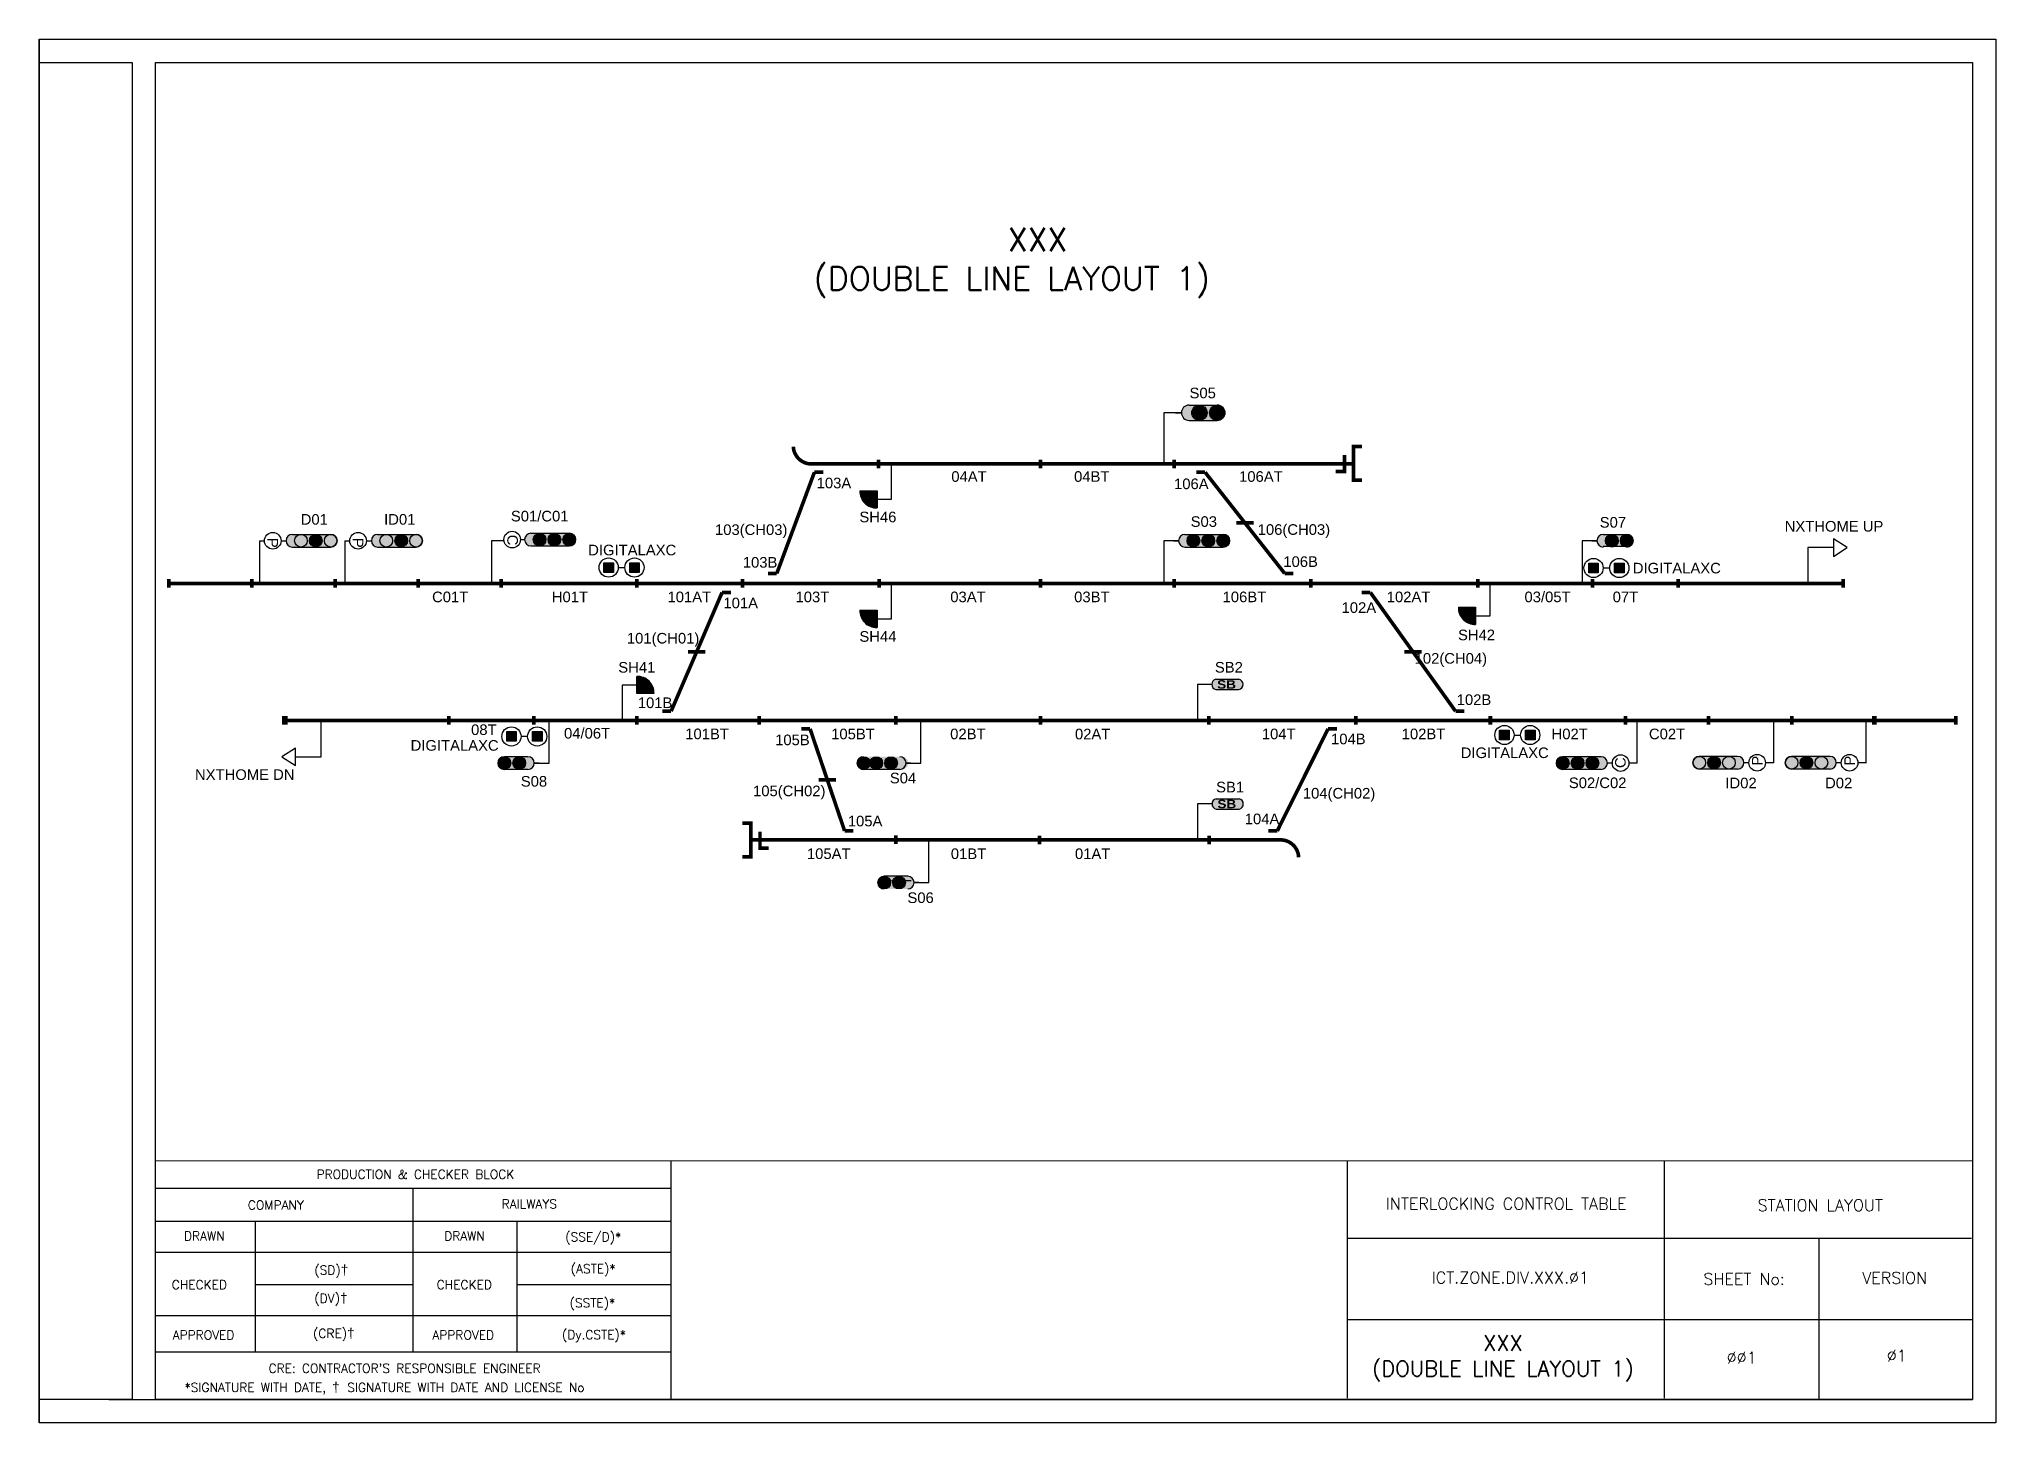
# Model space of a CAD drawing. Header units: inches. Extents: x -19 to 1644, y 43 to 745.
# Drawn here: x 1224 to 1644, y 443.6 to 740.6 of the extents above; entities that cross this region are included whole.
import ezdxf
from ezdxf.enums import TextEntityAlignment as Align

# ---------------------------------------------------------------- set-up
doc = ezdxf.new("R2010")
doc.units = ezdxf.units.IN
doc.header["$MEASUREMENT"] = 0
doc.layers.add('DIM', color=7, linetype='Continuous')
doc.styles.add('ARIAL', font='arial.ttf')
doc.styles.add('ROMANS', font='romans.shx', dxfattribs={"height": 2})

msp = doc.modelspace()

# ---------------------------------------------------------------- texts
at = {"style": 'ROMANS'}
for s, p in [('PRODUCTION & CHECKER BLOCK', (1304.8, 496.97)), ('RAILWAYS', (1329.25, 490.62)), ('COMPANY', (1274.83, 490.36)), ('DRAWN', (1259.48, 483.73)), ('DRAWN', (1315.33, 483.73)), ('(SSE/D)*', (1342.95, 483.53)), ('(ASTE)*', (1342.95, 476.7)), ('CHECKED', (1258.43, 473.28)), ('CHECKED', (1315.29, 473.28)), ('(SSTE)*', (1342.78, 469.38)), ('APPROVED', (1259.33, 462.48)), ('APPROVED', (1315.07, 462.48)), ('(Dy.CSTE)*', (1343.12, 462.55)), ("CRE: CONTRACTOR'S RESPONSIBLE ENGINEER", (1302.48, 455.32))]:
    msp.add_text(s, height=1.92, dxfattribs=at).set_placement(p, align=Align.MIDDLE_CENTER)
at = {"lineweight": -2, "style": 'ROMANS'}
for s, p in [('INTERLOCKING CONTROL TABLE', (1538.94, 490.65)), ('STATION LAYOUT', (1606.33, 490.33)), ('ICT.ZONE.DIV.XXX.Ø1', (1539.82, 474.81)), ('SHEET No:', (1590, 474.51)), ('VERSION', (1622.31, 474.74)), ('ØØ1 ', (1590.34, 457.64)), ('Ø1', (1622.77, 458.02))]:
    msp.add_text(s, height=2.5, dxfattribs=at).set_placement(p, align=Align.MIDDLE_CENTER)
at = {"color": 7, "insert": (1367.3, 700.09), "char_height": 4.993, "width": 142.1179, "attachment_point": 1, "style": 'ROMANS'}
msp.add_mtext('\\pi64.63937;XXX\\P\\pi23.03106;(DOUBLE LINE LAYOUT 1)', dxfattribs=at)
at = {"char_height": 1.92, "attachment_point": 1, "style": 'ROMANS'}
for s, width, insert in [('(SD){\\fArial|b0|i0|c0|p34;\\H1.08333x;†}', 8.1172, (1283.11, 477.53)), ('(DV){\\fArial|b0|i0|c0|p34;\\H1.08333x;†}', 8.1172, (1283.11, 471.48)), ('(CRE){\\fArial|b0|i0|c0|p34;\\H1.08333x;†}', 8.1172, (1282.82, 463.94)), ('\\pi-5.76,l9.6,t9.6;*SIGNATURE WITH DATE, {\\fArial|b0|i0|c0|p34;\\H1.08333x;†  }SIGNATURE WITH DATE AND LICENSE No', 104.6362, (1251.41, 452.34))]:
    msp.add_mtext_dynamic_manual_height_columns(s, width=width, gutter_width=12.5, heights=[0], dxfattribs=dict(at, insert=insert))
at = {"insert": (1538.24, 462.41), "char_height": 3.3, "width": 68.7221, "attachment_point": 2, "style": 'ROMANS'}
msp.add_mtext('XXX\\P(DOUBLE LINE LAYOUT 1)', dxfattribs=at)
at = {"layer": 'DIM', "color": 5, "char_height": 2.275, "line_spacing_factor": 0.9, "style": 'ARIAL'}
for s, insert, width, attachment_point in [('\\pi3.75962;S05', (1467.2, 665.81), 12.9041, 1), ('\\pi0.44163;04AT', (1419.38, 647.88), 8.284, 1), ('\\pi0.44163;04BT', (1445.73, 647.88), 8.284, 1), ('\\pi-0.33506;106AT', (1481.93, 647.88), 8.284, 1), ('\\pi0.60147;103A', (1390.32, 646.49), 8.284, 1), ('\\pi0.60147;106A', (1467.03, 646.31), 8.284, 1), ('\\pi4.8258;ID01', (1293.25, 638.68), 15.485, 1), ('\\pi0.63111;S01/C01', (1324.66, 639.38), 12.9041, 1), ('\\pi0.31128;SH46', (1399.78, 639.2), 8.284, 1), ('103(CH03)', (1369.1, 636.47), 8.284, 1), ('\\pi3.76816;S03', (1467.43, 638.21), 12.9041, 1), ('106(CH03)', (1485.59, 636.5), 8.284, 1), ('\\pi5.05857;S07', (1553.94, 638.05), 15.485, 1), ('\\pi0.06272;NXTHOME UP', (1598.64, 637.2), 20.9341, 1), ('\\pi-0.32192;DIGITALAXC', (1342.21, 632.1), 17.8821, 1), ('\\pi0.68838;103B', (1374.38, 629.46), 8.284, 1), ('\\pi0.68838;106B', (1490.4, 629.61), 8.284, 1), ('\\pi-0.32192;DIGITALAXC', (1566.43, 628.22), 17.8821, 1), ('\\pi0.36714;C01T', (1308, 622.04), 8.284, 1), ('\\pi0.41525;H01T', (1333.66, 622.04), 8.284, 1), ('\\pi-0.33506;101AT', (1359.24, 622.04), 8.284, 1), ('\\pi0.72484;103T', (1385.66, 622.04), 8.284, 1), ('\\pi0.44163;03AT', (1419.16, 622.04), 8.284, 1), ('\\pi0.44163;03BT', (1445.75, 622.04), 8.284, 1), ('\\pi-0.33506;106BT', (1478.39, 622.04), 8.284, 1), ('\\pi-0.33506;102AT', (1513.62, 622.04), 8.284, 1), ('\\pi-0.70751;03/05T', (1543.56, 622.04), 8.284, 1), ('\\pi1.50154;07T', (1560.28, 622.04), 8.284, 1), ('\\pi0.60147;101A', (1370.31, 620.74), 8.284, 1), ('\\pi0.60147;102A', (1502.99, 619.75), 8.284, 1), ('\\pi-3.39995;101(CH01)', (1353.59, 613.17), 8.284, 1), ('\\pi0.31516;SH44', (1399.78, 613.55), 8.284, 1), ('\\pi0.32214;SH42', (1528.26, 613.88), 8.284, 1), ('\\pi0.53009;SH41', (1347.81, 604.62), 8.284, 7), ('SB2', (1476.4, 604.63), 6.8143, 7), ('102(CH04)', (1534.82, 608.85), 11.2056, 3), ('\\pi0.68838;101B', (1351.85, 599.32), 8.284, 1), ('102B', (1535.73, 599.98), 8.284, 3), ('\\pi-0.34325;08T', (1317.09, 591.23), 4.5944, 7), ('\\pi-0.70751;04/06T', (1337.4, 590.46), 8.284, 7), ('\\pi-0.33506;101BT', (1363.05, 590.33), 8.284, 7), ('\\pi-0.33506;105BT', (1394.37, 590.31), 8.284, 7), ('\\pi0.44163;02BT', (1419.14, 590.32), 8.284, 7), ('\\pi0.44163;02AT', (1445.92, 590.3), 8.284, 7), ('\\pi0.72484;104T', (1485.75, 590.32), 8.284, 7), ('\\pi-0.33506;102BT', (1516.83, 590.32), 8.284, 7), ('\\pi1.24365;H02T', (1547.42, 590.32), 9.9408, 7), ('\\pi1.19554;C02T', (1568.37, 590.32), 9.9408, 7), ('DIGITALAXC', (1322.66, 587.86), 17.8821, 9), ('\\pi0.68838;105B', (1381.32, 589.04), 8.284, 7), ('104B', (1508.75, 589.24), 8.284, 9), ('DIGITALAXC', (1548.06, 586.28), 17.8821, 9), ('S08', (1333.07, 580.15), 12.9041, 9), ('105(CH02)', (1377.27, 577.44), 8.284, 7), ('S04', (1412.28, 580.85), 12.9041, 9), ('SB1', (1476.66, 578.92), 6.8143, 7), ('104(CH02)', (1510.82, 576.94), 8.284, 9), ('S02/C02', (1564.74, 579.83), 15.485, 9), ('ID02', (1592.69, 579.79), 15.485, 9), ('\\pi0.60147;105A', (1397.01, 571.62), 8.284, 7), ('104A', (1490.23, 572.08), 8.284, 9), ('\\pi-0.33506;105AT', (1389.17, 564.61), 8.284, 7), ('\\pi0.44163;01BT', (1419.28, 564.61), 8.284, 7), ('\\pi0.44163;01AT', (1445.92, 564.61), 8.284, 7), ('S06', (1416.06, 555.17), 12.9041, 9)]:
    msp.add_mtext(s, dxfattribs=dict(at, insert=insert, width=width, attachment_point=attachment_point))
at = {"layer": 'DIM', "color": 5, "char_height": 2.275, "width": 15.485, "style": 'ARIAL'}
for s, insert, attachment_point in [('\\pi5.24169;D01', (1274.93, 638.68), 1), ('D02', (1613.21, 579.79), 9)]:
    msp.add_mtext(s, dxfattribs=dict(at, insert=insert, attachment_point=attachment_point))
at = {"layer": 'DIM', "color": 5, "char_height": 2.275, "width": 5.1185, "attachment_point": 1, "style": 'ARIAL'}
for s, insert, rotation in [('\\pi1.69102;P', (1275.3, 635.26), 270), ('\\pi1.69102;P', (1293.62, 635.26), 270), ('\\pi1.55368;C', (1326.79, 635.8), 270), ('\\pi1.55368;C', (1562.3, 582.62), 90), ('\\pi1.69102;P', (1591.67, 582.99), 90), ('\\pi1.69102;P', (1611.51, 582.99), 90)]:
    msp.add_mtext(s, dxfattribs=dict(at, insert=insert, rotation=rotation))
at = {"layer": 'DIM', "color": 1, "char_height": 1.82, "width": 2.905, "attachment_point": 9, "line_spacing_factor": 0.9, "style": 'ARIAL'}
for insert in [(1480.92, 601.18), (1480.98, 575.52)]:
    msp.add_mtext('{\\fArial Black|b0|i0|c0|p34;\\C2;SB}', dxfattribs=dict(at, insert=insert))
at = {"layer": 'DIM', "color": 5, "insert": (1278.85, 581.59), "char_height": 2.275, "attachment_point": 9, "line_spacing_factor": 0.9, "style": 'ARIAL'}
msp.add_mtext('NXTHOME DN', dxfattribs=at)

# ---------------------------------------------------------------- blocks, each defined once
blk = doc.blocks.new('A$C1B685902')
at = {"color": 7}
blk.add_line((0, 297), (0, 0), dxfattribs=at)
for points in [[(0, 297), (420, 297), (420, 0), (0, 0)], [(25, 292), (415, 292), (415, 5), (25, 5)]]:
    blk.add_lwpolyline(points, close=True, dxfattribs=at)
blk.add_lwpolyline([(0, 292), (20, 292), (20, 5), (0, 5)], dxfattribs=at)

# ---------------------------------------------------------------- hatches: boundary and pattern name
at = {"true_color": 0x000000}
h = msp.add_hatch(color=18, dxfattribs=at)
h.dxf.hatch_style = 1
h.paths.add_polyline_path([(1470.85, 662.08, 1), (1470.87, 658.8), (1476.92, 658.8, 1), (1476.89, 662.08)])
h = msp.add_hatch(color=1)
h.dxf.hatch_style = 1
h.paths.add_polyline_path([(1474.71, 660.44, 1), (1471.44, 660.44, 1)])
h = msp.add_hatch(color=2)
h.dxf.hatch_style = 1
h.paths.add_polyline_path([(1475.27, 660.44, 1), (1478.54, 660.44, 1)])
h = msp.add_hatch(color=256)
h.dxf.hatch_style = 1
h.paths.add_polyline_path([(1403.88, 643.7), (1400.2, 643.7, 0.432111), (1403.88, 639.99)])
h = msp.add_hatch(color=2)
h.dxf.hatch_style = 1
h.paths.add_polyline_path([(1402.03, 642.06, 1), (1400.8, 642.06, 1)])
h = msp.add_hatch(color=2)
h.dxf.hatch_style = 1
h.paths.add_polyline_path([(1403.6, 642.46, 1), (1402.37, 642.46, 1)])
h = msp.add_hatch(color=2)
h.dxf.hatch_style = 1
h.paths.add_polyline_path([(1403.6, 640.91, 1), (1402.37, 640.91, 1)])
h = msp.add_hatch(color=18, dxfattribs=at)
h.dxf.hatch_style = 1
h.paths.add_polyline_path([(1278.38, 634.32, 1), (1278.4, 631.59), (1286.63, 631.59, 1), (1286.61, 634.32)])
h = msp.add_hatch(color=2)
h.dxf.hatch_style = 1
h.paths.add_polyline_path([(1278.87, 632.95, 1), (1281.6, 632.95, 1)])
h.paths.add_polyline_path([(1287.98, 632.95, 1), (1285.25, 632.95, 1)])
h = msp.add_hatch(color=3)
h.dxf.hatch_style = 1
h.paths.add_polyline_path([(1282.06, 632.95, 1), (1284.79, 632.95, 1)])
h = msp.add_hatch(color=18, dxfattribs=at)
h.dxf.hatch_style = 1
h.paths.add_polyline_path([(1296.69, 634.32, 1), (1296.71, 631.59), (1304.94, 631.59, 1), (1304.92, 634.32)])
h = msp.add_hatch(color=2)
h.dxf.hatch_style = 1
h.paths.add_polyline_path([(1297.18, 632.95, 1), (1299.91, 632.95, 1)])
h.paths.add_polyline_path([(1306.3, 632.95, 1), (1303.57, 632.95, 1)])
h = msp.add_hatch(color=3)
h.dxf.hatch_style = 1
h.paths.add_polyline_path([(1300.38, 632.95, 1), (1303.1, 632.95, 1)])
h = msp.add_hatch(color=18, dxfattribs=at)
h.dxf.hatch_style = 1
h.paths.add_polyline_path([(1329.59, 634.57, 1), (1329.61, 631.84), (1337.84, 631.84, 1), (1337.82, 634.57)])
h = msp.add_hatch(color=18, dxfattribs=at)
h.dxf.hatch_style = 1
h.paths.add_polyline_path([(1329.59, 634.57, 1), (1329.61, 631.84), (1337.84, 631.84, 1), (1337.82, 634.57)])
h = msp.add_hatch(color=2)
h.dxf.hatch_style = 1
h.paths.add_polyline_path([(1330.08, 633.2, 1), (1332.81, 633.2, 1)])
h.paths.add_polyline_path([(1339.2, 633.2, 1), (1336.47, 633.2, 1)])
h = msp.add_hatch(color=1)
h.dxf.hatch_style = 1
h.paths.add_polyline_path([(1330.08, 633.2, 1), (1332.81, 633.2, 1)])
h = msp.add_hatch(color=3)
h.dxf.hatch_style = 1
h.paths.add_polyline_path([(1333.28, 633.2, 1), (1336, 633.2, 1)])
h = msp.add_hatch(color=2)
h.dxf.hatch_style = 1
h.paths.add_polyline_path([(1333.28, 633.2, 1), (1336, 633.2, 1)])
h = msp.add_hatch(color=3)
h.dxf.hatch_style = 1
h.paths.add_polyline_path([(1336.47, 633.2, 1), (1339.2, 633.2, 1)])
h = msp.add_hatch(color=18, dxfattribs=at)
h.dxf.hatch_style = 1
h.paths.add_polyline_path([(1469.94, 634.32, 1), (1469.96, 631.59), (1478.19, 631.59, 1), (1478.17, 634.32)])
h = msp.add_hatch(color=1)
h.dxf.hatch_style = 1
h.paths.add_polyline_path([(1473.16, 632.95, 1), (1470.43, 632.95, 1)])
h = msp.add_hatch(color=2)
h.dxf.hatch_style = 1
h.paths.add_polyline_path([(1473.63, 632.95, 1), (1476.35, 632.95, 1)])
h = msp.add_hatch(color=3)
h.dxf.hatch_style = 1
h.paths.add_polyline_path([(1476.82, 632.95, 1), (1479.54, 632.95, 1)])
h = msp.add_hatch(color=18, dxfattribs=at)
h.dxf.hatch_style = 1
h.paths.add_polyline_path([(1559.75, 634.32, 1), (1559.77, 631.59), (1564.8, 631.59, 1), (1564.78, 634.32)])
h = msp.add_hatch(color=1)
h.dxf.hatch_style = 1
h.paths.add_polyline_path([(1562.96, 632.95, 1), (1560.24, 632.95, 1)])
h = msp.add_hatch(color=3)
h.dxf.hatch_style = 1
h.paths.add_polyline_path([(1563.43, 632.95, 1), (1566.16, 632.95, 1)])
h = msp.add_hatch(color=5)
h.dxf.hatch_style = 1
h.paths.add_polyline_path([(1347.31, 626.16), (1347.31, 628.24), (1345.25, 628.24), (1345.25, 626.16)])
h = msp.add_hatch(color=5)
h.dxf.hatch_style = 1
h.paths.add_polyline_path([(1352.84, 626.16), (1352.84, 628.24), (1350.79, 628.24), (1350.79, 626.16)])
h = msp.add_hatch(color=5)
h.dxf.hatch_style = 1
h.paths.add_polyline_path([(1558.7, 626.08), (1558.7, 628.15), (1556.64, 628.15), (1556.64, 626.08)])
h = msp.add_hatch(color=5)
h.dxf.hatch_style = 1
h.paths.add_polyline_path([(1564.24, 626.08), (1564.24, 628.15), (1562.18, 628.15), (1562.18, 626.08)])
h = msp.add_hatch(color=256)
h.dxf.hatch_style = 1
h.paths.add_polyline_path([(1403.88, 618.04), (1400.2, 618.04, 0.432111), (1403.88, 614.34)])
h = msp.add_hatch(color=2)
h.dxf.hatch_style = 1
h.paths.add_polyline_path([(1403.6, 616.8, 1), (1402.37, 616.8, 1)])
h = msp.add_hatch(color=256)
h.dxf.hatch_style = 1
h.paths.add_polyline_path([(1532.35, 618.71), (1528.67, 618.71, 0.432111), (1532.35, 615)])
h = msp.add_hatch(color=2)
h.dxf.hatch_style = 1
h.paths.add_polyline_path([(1530.49, 617.07, 1), (1529.26, 617.07, 1)])
h = msp.add_hatch(color=2)
h.dxf.hatch_style = 1
h.paths.add_polyline_path([(1532.06, 617.47, 1), (1530.83, 617.47, 1)])
h = msp.add_hatch(color=2)
h.dxf.hatch_style = 1
h.paths.add_polyline_path([(1402.03, 616.41, 1), (1400.8, 616.41, 1)])
h = msp.add_hatch(color=2)
h.dxf.hatch_style = 1
h.paths.add_polyline_path([(1403.6, 615.26, 1), (1402.37, 615.26, 1)])
h = msp.add_hatch(color=2)
h.dxf.hatch_style = 1
h.paths.add_polyline_path([(1532.06, 615.92, 1), (1530.83, 615.92, 1)])
h = msp.add_hatch(color=256)
h.dxf.hatch_style = 1
h.paths.add_polyline_path([(1352.32, 600.14), (1356, 600.14, 0.432111), (1352.32, 603.85)])
h = msp.add_hatch(color=2)
h.dxf.hatch_style = 1
h.paths.add_polyline_path([(1353.83, 602.93, 1), (1352.6, 602.93, 1)])
h = msp.add_hatch(color=2)
h.dxf.hatch_style = 1
h.paths.add_polyline_path([(1353.83, 601.38, 1), (1352.6, 601.38, 1)])
h = msp.add_hatch(color=2)
h.dxf.hatch_style = 1
h.paths.add_polyline_path([(1355.4, 601.78, 1), (1354.17, 601.78, 1)])
h = msp.add_hatch(color=256)
h.dxf.hatch_style = 1
h.paths.add_polyline_path([(1476.61, 603.23, 0.79433), (1476.61, 601), (1481.55, 601, 0.79433), (1481.55, 603.23)])
h = msp.add_hatch(color=5)
h.dxf.hatch_style = 1
h.paths.add_polyline_path([(1537.52, 592.3), (1537.52, 590.22), (1539.58, 590.22), (1539.58, 592.3)])
h = msp.add_hatch(color=5)
h.dxf.hatch_style = 1
h.paths.add_polyline_path([(1543.06, 592.3), (1543.06, 590.22), (1545.11, 590.22), (1545.11, 592.3)])
h = msp.add_hatch(color=5)
h.dxf.hatch_style = 1
h.paths.add_polyline_path([(1324.39, 592), (1324.39, 589.92), (1326.44, 589.92), (1326.44, 592)])
h = msp.add_hatch(color=5)
h.dxf.hatch_style = 1
h.paths.add_polyline_path([(1329.92, 592), (1329.92, 589.92), (1331.98, 589.92), (1331.98, 592)])
h = msp.add_hatch(color=18, dxfattribs=at)
h.dxf.hatch_style = 1
h.paths.add_polyline_path([(1328.96, 583.87, 1), (1328.94, 586.6), (1323.9, 586.6, 1), (1323.92, 583.87)])
h = msp.add_hatch(color=3)
h.dxf.hatch_style = 1
h.paths.add_polyline_path([(1325.28, 585.23, 1), (1322.55, 585.23, 1)])
h = msp.add_hatch(color=1)
h.dxf.hatch_style = 1
h.paths.add_polyline_path([(1325.74, 585.23, 1), (1328.47, 585.23, 1)])
h = msp.add_hatch(color=18, dxfattribs=at)
h.dxf.hatch_style = 1
h.paths.add_polyline_path([(1401, 583.87, -1), (1401.02, 586.6), (1409.25, 586.6, -1), (1409.23, 583.87)])
h = msp.add_hatch(color=3)
h.dxf.hatch_style = 1
h.paths.add_polyline_path([(1402.38, 585.23, 1), (1399.65, 585.23, 1)])
h = msp.add_hatch(color=2)
h.dxf.hatch_style = 1
h.paths.add_polyline_path([(1405.07, 585.23, 1), (1402.34, 585.23, 1)])
h = msp.add_hatch(color=1)
h.dxf.hatch_style = 1
h.paths.add_polyline_path([(1405.53, 585.23, 1), (1408.26, 585.23, 1)])
h = msp.add_hatch(color=18, dxfattribs=at)
h.dxf.hatch_style = 1
h.paths.add_polyline_path([(1559.29, 583.87, 1), (1559.27, 586.59), (1551.04, 586.59, 1), (1551.06, 583.87)])
h = msp.add_hatch(color=2)
h.dxf.hatch_style = 1
h.paths.add_polyline_path([(1558.79, 585.23, 1), (1556.07, 585.23, 1)])
h.paths.add_polyline_path([(1549.68, 585.23, 1), (1552.41, 585.23, 1)])
h = msp.add_hatch(color=18, dxfattribs=at)
h.dxf.hatch_style = 1
h.paths.add_polyline_path([(1559.29, 583.87, 1), (1559.27, 586.59), (1551.04, 586.59, 1), (1551.06, 583.87)])
h = msp.add_hatch(color=3)
h.dxf.hatch_style = 1
h.paths.add_polyline_path([(1552.41, 585.23, 1), (1549.68, 585.23, 1)])
h = msp.add_hatch(color=3)
h.dxf.hatch_style = 1
h.paths.add_polyline_path([(1555.6, 585.23, 1), (1552.88, 585.23, 1)])
h = msp.add_hatch(color=2)
h.dxf.hatch_style = 1
h.paths.add_polyline_path([(1555.6, 585.23, 1), (1552.88, 585.23, 1)])
h = msp.add_hatch(color=1)
h.dxf.hatch_style = 1
h.paths.add_polyline_path([(1558.79, 585.23, 1), (1556.07, 585.23, 1)])
h = msp.add_hatch(color=18, dxfattribs=at)
h.dxf.hatch_style = 1
h.paths.add_polyline_path([(1588.6, 583.94, 1), (1588.58, 586.66), (1580.35, 586.66, 1), (1580.37, 583.94)])
h = msp.add_hatch(color=2)
h.dxf.hatch_style = 1
h.paths.add_polyline_path([(1588.11, 585.3, 1), (1585.38, 585.3, 1)])
h.paths.add_polyline_path([(1578.99, 585.3, 1), (1581.72, 585.3, 1)])
h = msp.add_hatch(color=3)
h.dxf.hatch_style = 1
h.paths.add_polyline_path([(1584.91, 585.3, 1), (1582.19, 585.3, 1)])
h = msp.add_hatch(color=18, dxfattribs=at)
h.dxf.hatch_style = 1
h.paths.add_polyline_path([(1608.43, 583.94, 1), (1608.41, 586.66), (1600.18, 586.66, 1), (1600.2, 583.94)])
h = msp.add_hatch(color=2)
h.dxf.hatch_style = 1
h.paths.add_polyline_path([(1607.94, 585.3, 1), (1605.21, 585.3, 1)])
h.paths.add_polyline_path([(1598.83, 585.3, 1), (1601.55, 585.3, 1)])
h = msp.add_hatch(color=3)
h.dxf.hatch_style = 1
h.paths.add_polyline_path([(1604.75, 585.3, 1), (1602.02, 585.3, 1)])
h = msp.add_hatch(color=256)
h.dxf.hatch_style = 1
h.paths.add_polyline_path([(1476.67, 577.58, 0.79433), (1476.67, 575.34), (1481.61, 575.34, 0.79433), (1481.61, 577.58)])
h = msp.add_hatch(color=18, dxfattribs=at)
h.dxf.hatch_style = 1
h.paths.add_polyline_path([(1410.47, 558.21, 1), (1410.45, 560.94), (1405.41, 560.94, 1), (1405.43, 558.21)])
h = msp.add_hatch(color=2)
h.dxf.hatch_style = 1
h.paths.add_polyline_path([(1406.78, 559.58, 1), (1404.06, 559.58, 1)])
h = msp.add_hatch(color=1)
h.dxf.hatch_style = 1
h.paths.add_polyline_path([(1407.25, 559.58, 1), (1409.97, 559.58, 1)])

# ---------------------------------------------------------------- linework, layer by layer
at = {"color": 5}
for p, q in [((1469.22, 660.44), (1465.42, 660.44)), ((1465.42, 660.44), (1465.42, 649.45)), ((1467.95, 660.44), (1469.22, 660.44)), ((1407.01, 641.85), (1407.01, 649.45)), ((1403.88, 641.85), (1407.01, 641.85)), ((1271.33, 632.95), (1271.33, 623.79)), ((1271.33, 632.95), (1272.39, 632.95)), ((1275.96, 632.95), (1277.02, 632.95)), ((1289.65, 632.95), (1289.65, 623.79)), ((1289.65, 632.95), (1290.71, 632.95)), ((1294.28, 632.95), (1295.34, 632.95)), ((1323.8, 632.95), (1321.16, 632.95)), ((1323.8, 632.95), (1321.16, 632.95)), ((1321.16, 632.95), (1321.16, 623.79)), ((1321.16, 631.43), (1321.16, 623.79)), ((1327.35, 633.2), (1328.24, 633.2)), ((1327.35, 633.2), (1328.24, 633.2)), ((1468.59, 632.95), (1465.42, 632.95)), ((1465.42, 632.95), (1465.42, 623.79)), ((1467.53, 632.95), (1468.59, 632.95)), ((1558.39, 632.95), (1555.22, 632.95)), ((1555.22, 632.95), (1555.22, 623.79)), ((1557.33, 632.95), (1558.39, 632.95)), ((1609.19, 631.48), (1603.69, 631.48)), ((1603.69, 631.48), (1603.69, 623.79)), ((1609.19, 633.35), (1609.19, 629.61)), ((1612.13, 631.48), (1609.19, 633.35)), ((1609.19, 629.61), (1612.13, 631.48)), ((1348.33, 627.2), (1349.76, 627.2)), ((1559.73, 627.11), (1561.15, 627.11)), ((1407.01, 616.19), (1407.01, 623.79)), ((1535.48, 616.86), (1535.48, 623.79)), ((1403.88, 616.19), (1407.01, 616.19)), ((1532.35, 616.86), (1535.48, 616.86)), ((1349.19, 601.99), (1349.19, 594.39)), ((1352.32, 601.99), (1349.19, 601.99)), ((1475.72, 602.12), (1472.63, 602.12)), ((1472.63, 602.12), (1472.63, 594.43)), ((1284.54, 586.56), (1284.54, 594.25)), ((1333.49, 585.23), (1333.49, 594.39)), ((1413.28, 585.23), (1413.28, 594.39)), ((1567.05, 585.23), (1567.05, 594.39)), ((1567.05, 585.23), (1567.05, 594.39)), ((1596.36, 585.3), (1596.36, 594.46)), ((1616.19, 585.23), (1616.19, 594.39)), ((1279.04, 588.43), (1276.1, 586.56)), ((1279.04, 584.7), (1279.04, 588.43)), ((1328.89, 590.96), (1327.47, 590.96)), ((1540.61, 591.26), (1542.03, 591.26)), ((1276.1, 586.56), (1279.04, 584.7)), ((1279.04, 586.56), (1284.54, 586.56)), ((1330.31, 585.23), (1333.49, 585.23)), ((1331.37, 585.23), (1330.31, 585.23)), ((1410.1, 585.23), (1413.28, 585.23)), ((1411.17, 585.23), (1410.1, 585.23)), ((1561.7, 585.23), (1560.64, 585.23)), ((1561.7, 585.23), (1560.64, 585.23)), ((1567.05, 585.23), (1565.27, 585.23)), ((1591.01, 585.3), (1589.95, 585.3)), ((1596.36, 585.3), (1594.58, 585.3)), ((1610.85, 585.3), (1609.78, 585.3)), ((1616.19, 585.3), (1614.41, 585.3)), ((1475.78, 576.46), (1472.69, 576.46)), ((1472.69, 576.46), (1472.69, 568.78)), ((1414.99, 559.58), (1414.99, 568.74)), ((1411.82, 559.58), (1414.99, 559.58)), ((1412.88, 559.58), (1411.82, 559.58))]:
    msp.add_line(p, q, dxfattribs=at)
for p, q in [((1470.85, 662.08), (1476.92, 662.08)), ((1470.85, 658.8), (1476.92, 658.8)), ((1400.2, 643.7), (1403.88, 643.7)), ((1403.88, 643.7), (1403.88, 639.99)), ((1278.38, 634.32), (1286.63, 634.32)), ((1296.69, 634.32), (1304.94, 634.32)), ((1329.59, 634.57), (1337.84, 634.57)), ((1329.59, 634.57), (1337.84, 634.57)), ((1469.94, 634.32), (1478.19, 634.32)), ((1559.75, 634.32), (1564.8, 634.32)), ((1278.38, 631.59), (1286.63, 631.59)), ((1296.69, 631.59), (1304.94, 631.59)), ((1329.59, 631.84), (1337.84, 631.84)), ((1329.59, 631.84), (1337.84, 631.84)), ((1469.94, 631.59), (1478.19, 631.59)), ((1559.75, 631.82), (1564.8, 631.82)), ((1400.2, 618.04), (1403.88, 618.04)), ((1403.88, 618.04), (1403.88, 614.34)), ((1528.67, 618.71), (1532.35, 618.71)), ((1532.35, 618.71), (1532.35, 615)), ((1352.32, 600.14), (1352.32, 603.85)), ((1476.61, 603.23), (1481.55, 603.23)), ((1476.61, 601), (1481.55, 601)), ((1356, 600.14), (1352.32, 600.14)), ((1328.96, 586.6), (1323.9, 586.6)), ((1328.96, 583.87), (1323.9, 583.87)), ((1408.75, 583.87), (1400.5, 583.87)), ((1559.29, 586.59), (1551.04, 586.59)), ((1559.29, 586.59), (1551.04, 586.59)), ((1559.29, 583.87), (1551.04, 583.87)), ((1559.29, 583.87), (1551.04, 583.87)), ((1588.6, 586.66), (1580.35, 586.66)), ((1588.6, 583.94), (1580.35, 583.94)), ((1608.43, 586.66), (1600.18, 586.66)), ((1608.43, 583.94), (1600.18, 583.94)), ((1476.67, 577.58), (1481.61, 577.58)), ((1476.67, 575.34), (1481.61, 575.34)), ((1410.47, 560.94), (1405.41, 560.94)), ((1411.22, 559.97), (1407.01, 559.97)), ((1249.02, 499.89), (1639.01, 499.97)), ((1359.62, 499.97), (1359.62, 448.62)), ((1282.26, 493.91), (1249.01, 493.92)), ((1359.62, 493.91), (1282.26, 493.91)), ((1304.22, 493.91), (1304.22, 458.82)), ((1282.26, 486.87), (1249.01, 486.87)), ((1270.46, 458.82), (1270.46, 486.87)), ((1359.62, 486.87), (1282.26, 486.87)), ((1326.66, 458.82), (1326.66, 486.87)), ((1606.05, 483.25), (1606.05, 448.62)), ((1282.26, 480.21), (1249.01, 480.21)), ((1359.62, 480.2), (1282.26, 480.21)), ((1304.22, 473.23), (1270.46, 473.23)), ((1290.92, 473.08), (1290.92, 473.08)), ((1359.62, 473.22), (1326.66, 473.22)), ((1282.26, 466.56), (1249.01, 466.56)), ((1359.62, 466.56), (1282.26, 466.56)), ((1282.26, 458.82), (1249.01, 458.82)), ((1359.62, 458.81), (1282.26, 458.82))]:
    msp.add_line(p, q)
at = {"lineweight": -2}
for p, q in [((1504.86, 448.91), (1504.86, 499.97)), ((1504.86, 483.25), (1638.82, 483.25)), ((1504.86, 465.79), (1639.01, 465.79))]:
    msp.add_line(p, q, dxfattribs=at)
at = {"linetype": 'Continuous', "lineweight": -2}
for p, q in [((1572.94, 448.91), (1572.94, 499.97)), ((1239.01, 448.62), (1521.01, 448.62)), ((1239.01, 448.62), (1639.01, 448.62))]:
    msp.add_line(p, q, dxfattribs=at)
at = {"color": 5, "const_width": 0.78}
for points in [[(1389.52, 649.45, -0.381023), (1385.91, 653.17, -1.188968)], [(1490.77, 568.74, -0.381023), (1494.38, 565.02, -1.188968)]]:
    msp.add_lwpolyline(points, format="xyb", dxfattribs=at)
for points in [[(1504.23, 651.34), (1504.23, 647.41)], [(1508, 653.16), (1506.11, 653.16)], [(1506.17, 653.56), (1506.17, 645.54)], [(1390.44, 647.66), (1382.36, 625.93)], [(1389.52, 649.45), (1506.17, 649.45)], [(1390.44, 647.66), (1392.33, 647.66)], [(1404.21, 650.38), (1404.21, 648.52)], [(1438.98, 650.38), (1438.98, 648.52)], [(1467.65, 650.38), (1467.65, 648.52)], [(1474.29, 647.66), (1472.41, 647.66)], [(1474.29, 647.66), (1491.38, 625.93)], [(1504.23, 647.8), (1502.34, 647.8)], [(1508, 645.93), (1506.11, 645.93)], [(1480.98, 636.79), (1484.7, 636.79)], [(1382.36, 625.93), (1380.48, 625.93)], [(1491.38, 625.93), (1493.27, 625.93)], [(1251.87, 624.72), (1251.87, 622.85)], [(1251.87, 623.79), (1611.28, 623.79)], [(1269.7, 624.73), (1269.7, 622.86)], [(1287.54, 624.73), (1287.54, 622.86)], [(1305.38, 624.73), (1305.38, 622.86)], [(1323.21, 624.73), (1323.21, 622.86)], [(1352.3, 624.73), (1352.3, 622.86)], [(1370.62, 621.85), (1359.69, 596.37)], [(1370.62, 621.85), (1372.51, 621.85)], [(1375.02, 624.73), (1375.02, 622.86)], [(1404.34, 624.73), (1404.34, 622.86)], [(1438.98, 624.73), (1438.98, 622.86)], [(1467.63, 624.73), (1467.63, 622.86)], [(1497.02, 624.73), (1497.02, 622.86)], [(1509.78, 621.85), (1507.9, 621.85)], [(1509.78, 621.85), (1528.05, 596.37)], [(1532.81, 624.73), (1532.81, 622.86)], [(1557.46, 624.73), (1557.46, 622.86)], [(1575.86, 624.73), (1575.86, 622.86)], [(1611.28, 624.73), (1611.28, 622.86)], [(1367.02, 609.11), (1363.3, 609.11)], [(1517.06, 609.11), (1520.78, 609.11)], [(1359.69, 596.37), (1357.81, 596.37)], [(1528.05, 596.37), (1529.94, 596.37)], [(1276.54, 593.46), (1276.54, 595.32)], [(1276.54, 594.39), (1635.66, 594.39)], [(1276.96, 595.33), (1276.96, 593.46)], [(1311.96, 595.33), (1311.96, 593.46)], [(1330.23, 595.33), (1330.23, 593.46)], [(1352.3, 593.46), (1352.3, 595.32)], [(1352.31, 595.33), (1352.31, 593.46)], [(1378.57, 595.33), (1378.57, 593.46)], [(1389.51, 592.57), (1387.62, 592.57)], [(1396.92, 570.68), (1389.51, 592.57)], [(1407.9, 593.5), (1407.9, 595.37)], [(1438.98, 593.46), (1438.98, 595.32)], [(1475.09, 595.33), (1475.09, 593.46)], [(1489.79, 570.68), (1500.69, 592.57)], [(1500.69, 592.57), (1502.58, 592.57)], [(1506.66, 595.33), (1506.66, 593.46)], [(1535.45, 595.33), (1535.45, 593.46)], [(1535.55, 593.46), (1535.55, 595.32)], [(1564.54, 595.33), (1564.54, 593.46)], [(1582.37, 595.32), (1582.37, 593.46)], [(1600.21, 595.32), (1600.21, 593.46)], [(1617.83, 593.45), (1617.83, 595.32)], [(1618.05, 595.32), (1618.05, 593.46)], [(1635.43, 595.32), (1635.43, 593.45)], [(1395.08, 581.62), (1391.36, 581.62)], [(1374.99, 572.36), (1376.88, 572.36)], [(1376.82, 572.75), (1376.82, 564.73)], [(1376.82, 568.74), (1490.77, 568.74)], [(1378.76, 570.53), (1378.76, 566.6)], [(1378.76, 566.99), (1380.65, 566.99)], [(1396.92, 570.68), (1398.81, 570.68)], [(1407.9, 567.85), (1407.9, 569.72)], [(1438.74, 567.81), (1438.74, 569.67)], [(1475.15, 567.81), (1475.15, 569.67)], [(1489.79, 570.68), (1487.9, 570.68)], [(1374.99, 565.12), (1376.88, 565.12)]]:
    msp.add_lwpolyline(points, dxfattribs=at)
at = {"color": 5}
for points in [[(1345.25, 628.24), (1347.31, 628.24), (1347.31, 626.16), (1345.25, 626.16)], [(1350.79, 628.24), (1352.84, 628.24), (1352.84, 626.16), (1350.79, 626.16)], [(1556.64, 628.15), (1558.7, 628.15), (1558.7, 626.08), (1556.64, 626.08)], [(1562.18, 628.15), (1564.24, 628.15), (1564.24, 626.08), (1562.18, 626.08)], [(1539.58, 590.22), (1537.52, 590.22), (1537.52, 592.3), (1539.58, 592.3)], [(1545.11, 590.22), (1543.06, 590.22), (1543.06, 592.3), (1545.11, 592.3)], [(1326.44, 589.92), (1324.39, 589.92), (1324.39, 592), (1326.44, 592)], [(1331.98, 589.92), (1329.92, 589.92), (1329.92, 592), (1331.98, 592)]]:
    msp.add_lwpolyline(points, close=True, dxfattribs=at)
at = {"color": 1}
for centre, radius in [((1473.07, 660.44), 1.64), ((1331.45, 633.2), 1.36), ((1471.8, 632.95), 1.36), ((1561.6, 632.95), 1.36), ((1327.1, 585.23), 1.36), ((1406.9, 585.23), 1.36), ((1557.43, 585.23), 1.36), ((1408.61, 559.58), 1.36)]:
    msp.add_circle(centre, radius, dxfattribs=at)
at = {"color": 2}
for centre, radius in [((1476.9, 660.44), 1.64), ((1401.41, 642.06), 0.616), ((1402.98, 642.46), 0.616), ((1402.98, 640.91), 0.616), ((1280.23, 632.95), 1.36), ((1286.62, 632.95), 1.36), ((1298.55, 632.95), 1.36), ((1304.93, 632.95), 1.36), ((1331.45, 633.2), 1.36), ((1334.64, 633.2), 1.36), ((1337.83, 633.2), 1.36), ((1474.99, 632.95), 1.36), ((1402.98, 616.8), 0.616), ((1529.88, 617.07), 0.616), ((1531.45, 617.47), 0.616), ((1401.41, 616.41), 0.616), ((1402.98, 615.26), 0.616), ((1531.45, 615.92), 0.616), ((1353.22, 602.93), 0.616), ((1353.22, 601.38), 0.616), ((1354.79, 601.78), 0.616), ((1403.7, 585.23), 1.36), ((1551.05, 585.23), 1.36), ((1554.24, 585.23), 1.36), ((1557.43, 585.23), 1.36), ((1580.36, 585.3), 1.36), ((1586.74, 585.3), 1.36), ((1600.19, 585.3), 1.36), ((1606.57, 585.3), 1.36), ((1405.42, 559.58), 1.36)]:
    msp.add_circle(centre, radius, dxfattribs=at)
at = {"color": 5}
for centre, radius in [((1274.18, 632.95), 1.78), ((1292.49, 632.95), 1.78), ((1325.57, 633.2), 1.78), ((1346.28, 627.2), 2.06), ((1351.81, 627.2), 2.06), ((1557.67, 627.11), 2.06), ((1563.21, 627.11), 2.06), ((1325.41, 590.96), 2.06), ((1330.95, 590.96), 2.06), ((1538.55, 591.26), 2.06), ((1544.08, 591.26), 2.06), ((1563.49, 585.23), 1.78), ((1592.8, 585.3), 1.78), ((1612.63, 585.3), 1.78)]:
    msp.add_circle(centre, radius, dxfattribs=at)
at = {"color": 3}
for centre in [(1283.42, 632.95), (1301.74, 632.95), (1334.64, 633.2), (1337.83, 633.2), (1478.18, 632.95), (1564.79, 632.95), (1323.91, 585.23), (1401.01, 585.23), (1551.05, 585.23), (1554.24, 585.23), (1583.55, 585.3), (1603.38, 585.3)]:
    msp.add_circle(centre, 1.36, dxfattribs=at)
for centre, radius, start, end in [((1470.86, 660.44), 1.64, 90.4377, 269.5623), ((1476.9, 660.44), 1.64, 270.4377, 89.5623), ((1403.78, 643.58), 3.59, 178.1004, 271.5793), ((1278.39, 632.95), 1.36, 90.4377, 269.5623), ((1286.62, 632.95), 1.36, 270.4377, 89.5623), ((1296.7, 632.95), 1.36, 90.4377, 269.5623), ((1304.93, 632.95), 1.36, 270.4377, 89.5623), ((1329.6, 633.2), 1.36, 90.4377, 269.5623), ((1329.6, 633.2), 1.36, 90.4377, 269.5623), ((1337.83, 633.2), 1.36, 270.4377, 89.5623), ((1337.83, 633.2), 1.36, 270.4377, 89.5623), ((1469.95, 632.95), 1.36, 90.4377, 269.5623), ((1478.18, 632.95), 1.36, 270.4377, 89.5623), ((1559.76, 632.95), 1.36, 90.4377, 269.5623), ((1564.79, 632.95), 1.36, 270.4377, 89.5623), ((1403.78, 617.92), 3.59, 178.1004, 271.5793), ((1532.25, 618.59), 3.59, 178.1004, 271.5793), ((1352.42, 600.26), 3.59, 358.1004, 91.5793), ((1476.87, 602.12), 1.15, 103.0777, 256.9223), ((1481.29, 602.12), 1.15, 283.0777, 76.9223), ((1323.91, 585.23), 1.36, 90.4377, 269.5623), ((1328.95, 585.23), 1.36, 270.4377, 89.5623), ((1401.01, 585.23), 1.36, 90.4377, 269.5623), ((1408.74, 585.23), 1.36, 270.4377, 89.5623), ((1551.05, 585.23), 1.36, 90.4377, 269.5623), ((1551.05, 585.23), 1.36, 90.4377, 269.5623), ((1559.28, 585.23), 1.36, 270.4377, 89.5623), ((1559.28, 585.23), 1.36, 270.4377, 89.5623), ((1580.36, 585.3), 1.36, 90.4377, 269.5623), ((1588.59, 585.3), 1.36, 270.4377, 89.5623), ((1600.19, 585.3), 1.36, 90.4377, 269.5623), ((1608.42, 585.3), 1.36, 270.4377, 89.5623), ((1476.93, 576.46), 1.15, 103.0777, 256.9223), ((1481.35, 576.46), 1.15, 283.0777, 76.9223), ((1405.42, 559.58), 1.36, 90.4377, 269.5623), ((1410.46, 559.58), 1.36, 270.4377, 89.5623)]:
    msp.add_arc(centre, radius, start, end)

# ---------------------------------------------------------------- block references
msp.add_blockref('A$C1B685902', (1224.03, 443.62))

msp.set_redraw_order([(e.dxf.handle, doc.entitydb.next_handle()) for e in msp.query("TEXT MTEXT ATTDEF DIMENSION ARC_DIMENSION")])  # texts and dimensions are drawn at this point

doc.saveas('drawing.dxf')
